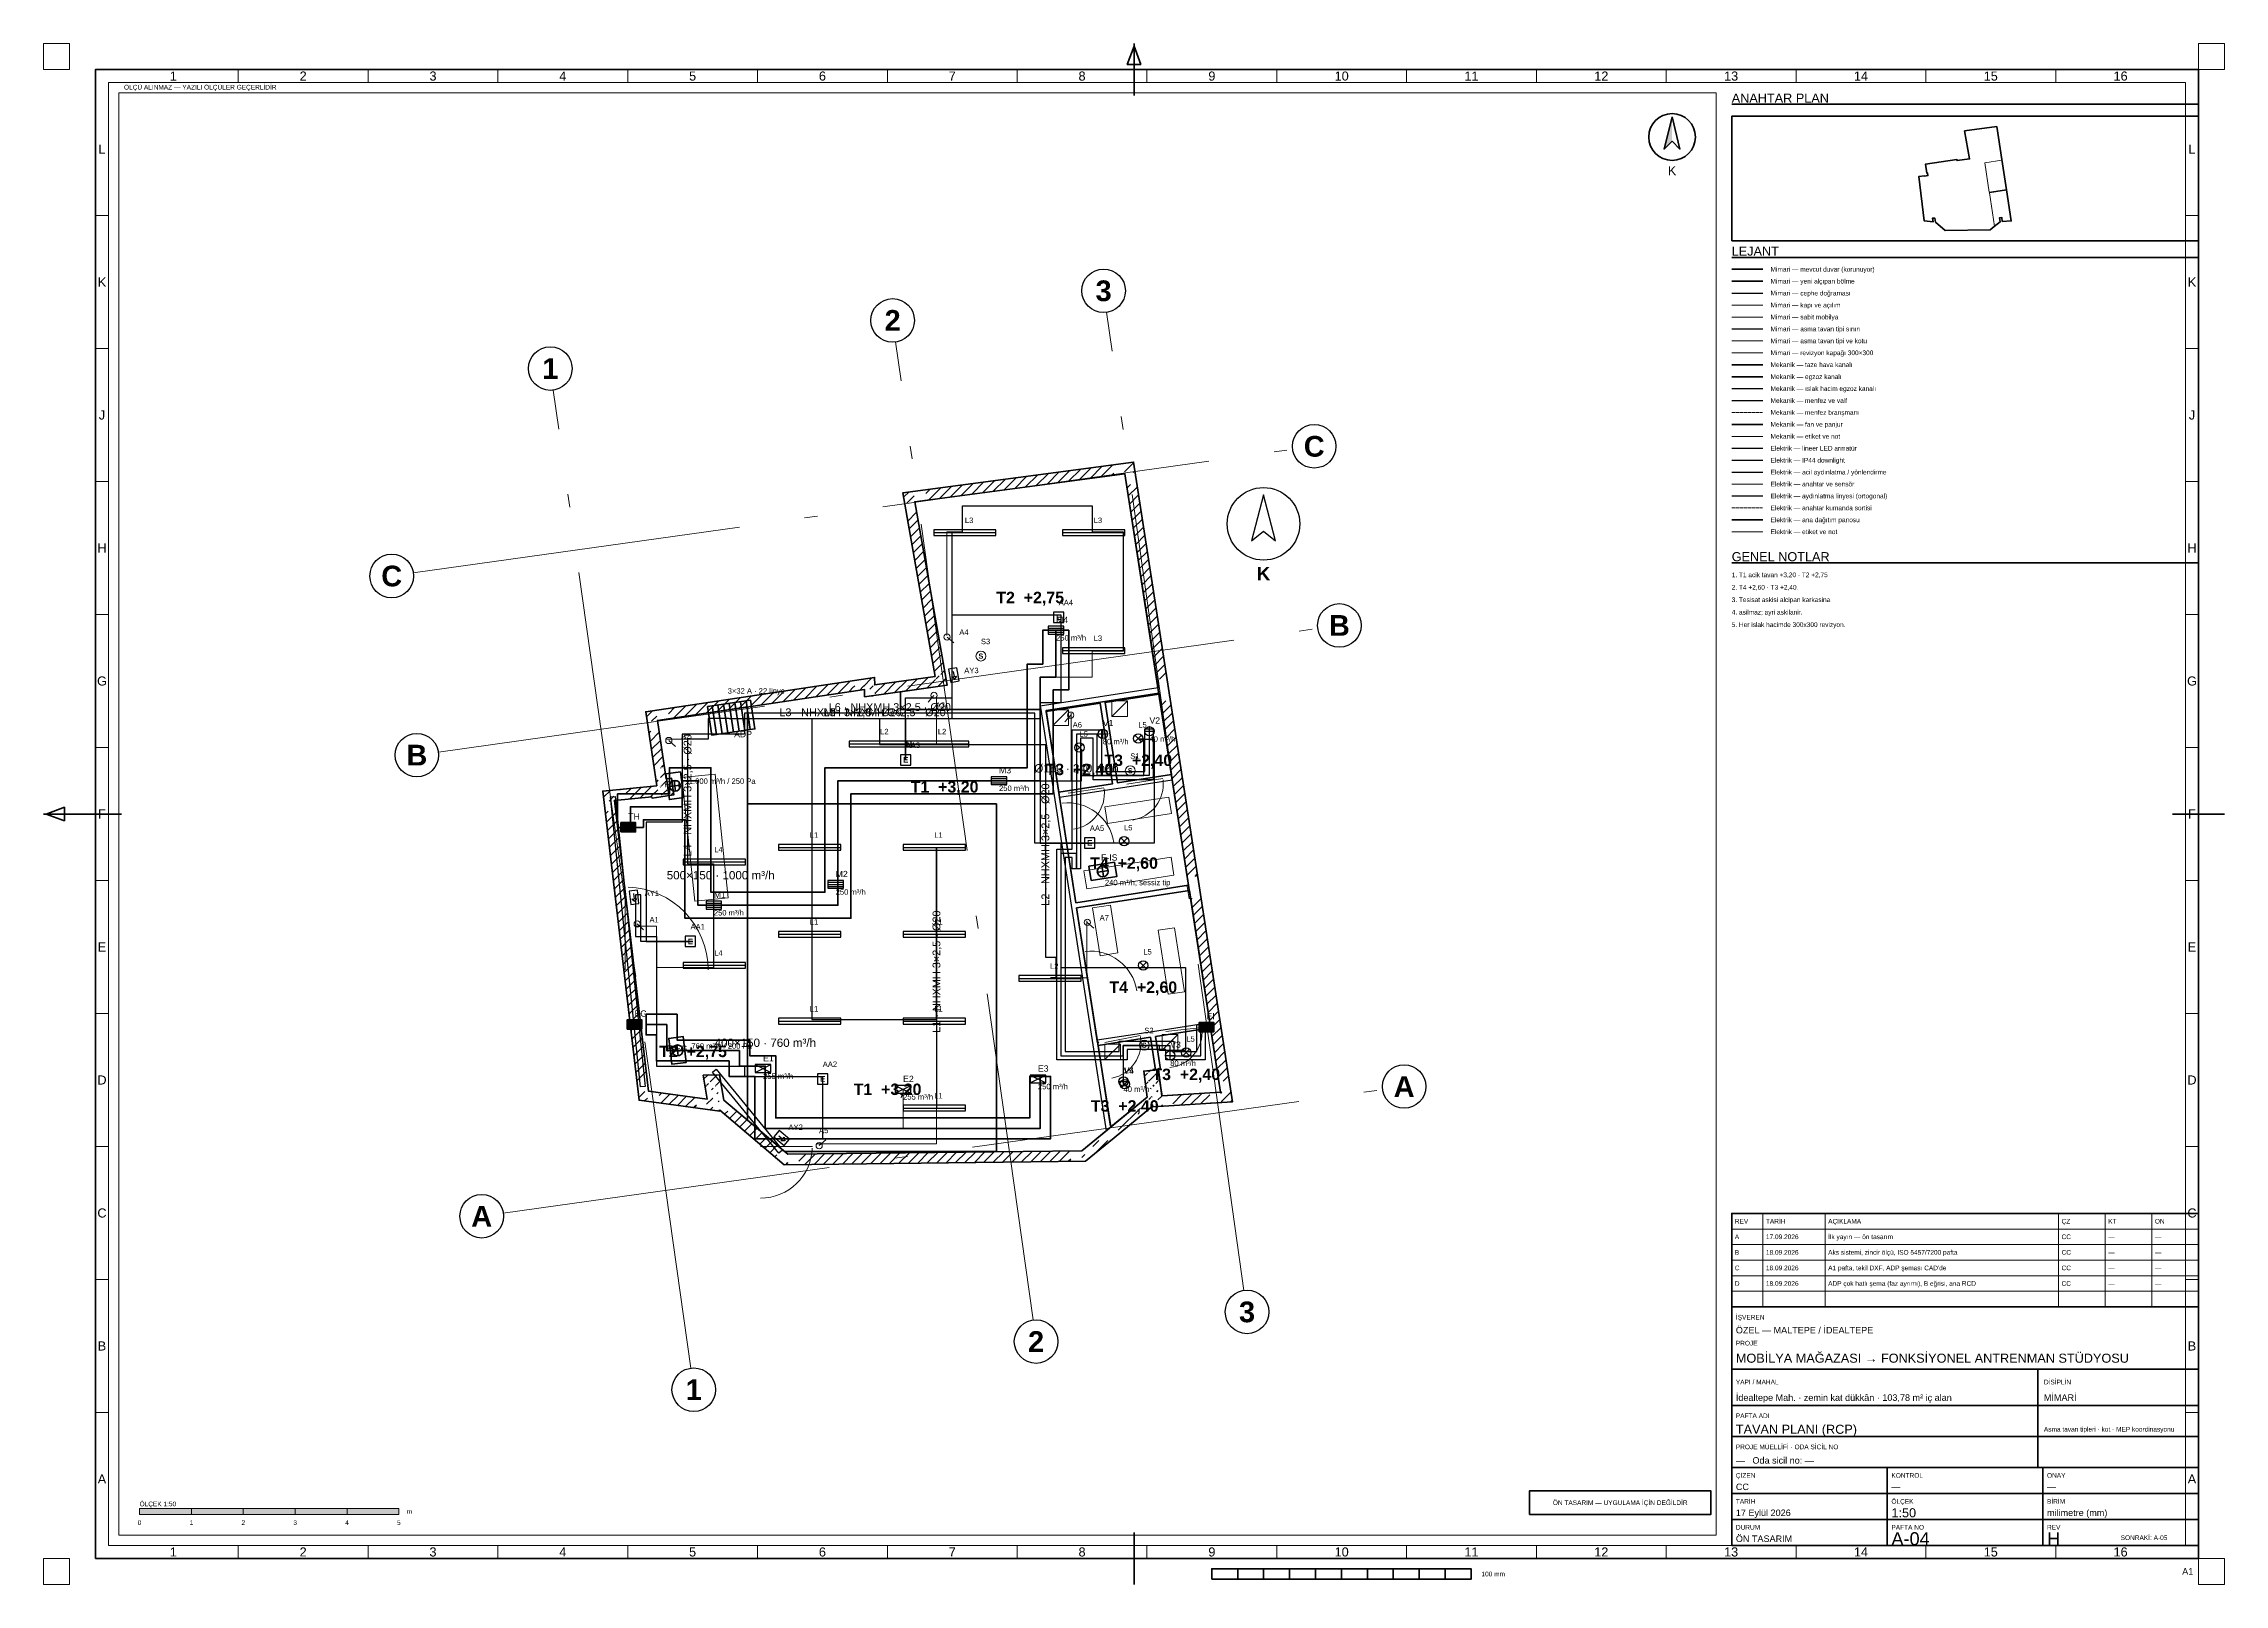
# Paper-space layout 'A-04 TAVAN PLANI (RCP)' of a CAD drawing. Header units: millimetres. Extents: x 0 to 841, y 0 to 594.
# The model-space entities are those that its viewports show. They can reach past a viewport. Long polylines and large blocks are cut down to what shows.
import ezdxf
from ezdxf.enums import TextEntityAlignment as Align

# ---------------------------------------------------------------- set-up
doc = ezdxf.new("R2010")
doc.units = ezdxf.units.MM
doc.linetypes.add('DASHDOT', pattern=[3.556, 2.54, -0.508, 0, -0.508])
doc.linetypes.add('DASHED', pattern=[1.524, 1.27, -0.254])
for name, color, linetype, lineweight in [('A-CEPHE', 5, 'Continuous', 25), ('A-DUVAR-MEVCUT', 8, 'Continuous', 35), ('A-DUVAR-YENI', 1, 'Continuous', 35), ('A-KAPI', 8, 'Continuous', 18), ('A-MOBILYA', 9, 'Continuous', 18), ('A-TAVAN-KAPAK', 150, 'Continuous', 18), ('A-TAVAN-SINIR', 150, 'Continuous', 25), ('A-TAVAN-YAZI', 150, 'Continuous', 13), ('E-AYD-ACIL', 3, 'Continuous', 25), ('E-AYD-ANAHTAR', 2, 'Continuous', 18), ('E-AYD-ARMATUR', 2, 'Continuous', 25), ('E-AYD-DOWNLIGHT', 2, 'Continuous', 25), ('E-AYD-LINYE', 2, 'Continuous', 25), ('E-AYD-SORTI', 2, 'DASHED', 18), ('E-PANO', 7, 'Continuous', 50), ('E-YAZI', 7, 'Continuous', 13), ('G-AKS-BALON', 8, 'Continuous', 25), ('G-AKS-HAT', 8, 'DASHDOT', 18), ('G-ANTET', 7, 'Continuous', 25), ('G-CERCEVE', 7, 'Continuous', 70), ('G-KUZEY', 7, 'Continuous', 25), ('G-PAFTA-ZON', 8, 'Continuous', 13), ('G-YAZI', 7, 'Continuous', 18), ('M-HAVA-BESLEME', 3, 'Continuous', 35), ('M-HAVA-BRANSMAN', 3, 'DASHED', 18), ('M-HAVA-CIHAZ', 2, 'Continuous', 35), ('M-HAVA-EGZOZ', 1, 'Continuous', 35), ('M-HAVA-ISLAK', 6, 'Continuous', 25), ('M-HAVA-MENFEZ', 3, 'Continuous', 25), ('M-YAZI', 7, 'Continuous', 13)]:
    doc.layers.add(name, color=color, linetype=linetype, lineweight=lineweight)
doc.layers.add('G-VIEWPORT', color=251, linetype='Continuous', lineweight=13, plot=False)
doc.styles.add('GYM', font='arial.ttf')
doc.styles.add('GYM-B', font='arialbd.ttf')

# ---------------------------------------------------------------- blocks, each defined once
blk = doc.blocks.new('G_KUZEY')
blk.add_lwpolyline([(0, 560), (-230, -330), (0, -140), (230, -330)], close=True)
blk.add_circle((0, 0), 700)
at = {"style": 'GYM-B'}
blk.add_text('K', height=260, dxfattribs=at).set_placement((0, -960), align=Align.MIDDLE_CENTER)
blk = doc.blocks.new('M_MENFEZ_BESLEME')
for p, q in [((-150, 40), (150, 40)), ((-150, 0), (150, 0)), ((-150, -40), (150, -40))]:
    blk.add_line(p, q)
blk.add_lwpolyline([(-150, -75), (150, -75), (150, 75), (-150, 75)], close=True)
at = {"style": 'GYM'}
for tag, p, height in [('KOD', (0, 140), 120), ('DEBI', (0, -200), 105)]:
    blk.add_attdef(tag, p, '', height=height, dxfattribs=at)
blk = doc.blocks.new('M_MENFEZ_EGZOZ')
for p, q in [((-150, -75), (150, 75)), ((-150, 75), (150, -75))]:
    blk.add_line(p, q)
blk.add_lwpolyline([(-150, -75), (150, -75), (150, 75), (-150, 75)], close=True)
at = {"style": 'GYM'}
for tag, p, height in [('KOD', (0, 140), 120), ('DEBI', (0, -200), 105)]:
    blk.add_attdef(tag, p, '', height=height, dxfattribs=at)
blk = doc.blocks.new('M_VALF')
for p, q in [((-90, 0), (90, 0)), ((0, -90), (0, 90))]:
    blk.add_line(p, q)
blk.add_circle((0, 0), 90)
at = {"style": 'GYM'}
for tag, p, height in [('KOD', (0, 150), 120), ('DEBI', (0, -200), 105)]:
    blk.add_attdef(tag, p, '', height=height, dxfattribs=at)
blk = doc.blocks.new('M_FAN')
for q in [(-105, 0), (0, 105), (105, 0), (0, -105)]:
    blk.add_line((0, 0), q)
blk.add_lwpolyline([(-250, -140), (250, -140), (250, 140), (-250, 140)], close=True)
blk.add_circle((0, 0), 105)
at = {"style": 'GYM'}
for tag, p, height in [('KOD', (0, 210), 120), ('TANIM', (0, -270), 105)]:
    blk.add_attdef(tag, p, '', height=height, dxfattribs=at)
blk = doc.blocks.new('M_PANJUR')
for p, q in [((-140, 64), (140, 64)), ((-140, 32), (140, 32)), ((-140, 0), (140, 0)), ((-140, -32), (140, -32)), ((-140, -64), (140, -64))]:
    blk.add_line(p, q)
blk.add_lwpolyline([(-140, -90), (140, -90), (140, 90), (-140, 90)], close=True)
at = {"style": 'GYM'}
blk.add_attdef('KOD', (0, 150), '', height=120, dxfattribs=at)
blk = doc.blocks.new('E_ARMATUR_LINEER')
blk.add_line((-600, 0), (600, 0))
blk.add_lwpolyline([(-600, -55), (600, -55), (600, 55), (-600, 55)], close=True)
at = {"style": 'GYM'}
blk.add_attdef('LINYE', (0, 185), '', height=105, dxfattribs=at)
blk = doc.blocks.new('E_DOWNLIGHT')
for p, q in [((-64, -64), (64, 64)), ((-64, 64), (64, -64))]:
    blk.add_line(p, q)
blk.add_circle((0, 0), 90)
at = {"style": 'GYM'}
blk.add_attdef('LINYE', (0, 210), '', height=105, dxfattribs=at)
blk = doc.blocks.new('E_ACIL')
blk.add_lwpolyline([(-100, -100), (100, -100), (100, 100), (-100, 100)], close=True)
at = {"style": 'GYM-B'}
blk.add_text('E', height=110, dxfattribs=at).set_placement((0, 0), align=Align.MIDDLE_CENTER)
at = {"style": 'GYM'}
blk.add_attdef('KOD', (0, 230), '', height=105, dxfattribs=at)
blk = doc.blocks.new('E_YONLENDIRME')
for points in [[(-130, -80), (130, -80), (130, 80), (-130, 80)], [(30, 45), (80, 0), (30, -45)]]:
    blk.add_lwpolyline(points, close=True)
blk.add_lwpolyline([(-70, 0), (30, 0)])
at = {"style": 'GYM'}
blk.add_attdef('KOD', (0, 205), '', height=105, dxfattribs=at)
blk = doc.blocks.new('E_ANAHTAR')
blk.add_line((0, 0), (130, 110))
blk.add_circle((0, 0), 60)
at = {"style": 'GYM'}
blk.add_attdef('KOD', (0, 240), '', height=105, dxfattribs=at)
blk = doc.blocks.new('E_SENSOR')
blk.add_circle((0, 0), 95)
at = {"style": 'GYM-B'}
blk.add_text('S', height=100, dxfattribs=at).set_placement((0, 0), align=Align.MIDDLE_CENTER)
at = {"style": 'GYM'}
blk.add_attdef('KOD', (0, 230), '', height=105, dxfattribs=at)
blk = doc.blocks.new('E_PANO')
for p, q in [((-330, -280), (-330, 280)), ((-220, -280), (-220, 280)), ((-110, -280), (-110, 280)), ((0, -280), (0, 280)), ((110, -280), (110, 280)), ((220, -280), (220, 280)), ((330, -280), (330, 280))]:
    blk.add_line(p, q)
blk.add_lwpolyline([(-420, -280), (420, -280), (420, 280), (-420, 280)], close=True)
at = {"style": 'GYM'}
for tag, p, height in [('KOD', (0, 380), 120), ('TANIM', (0, -470), 105)]:
    blk.add_attdef(tag, p, '', height=height, dxfattribs=at)

msp = doc.modelspace()

# ---------------------------------------------------------------- hatches: boundary and pattern name
at = {"layer": 'A-DUVAR-MEVCUT'}
h = msp.add_hatch(dxfattribs=at)
h.set_pattern_fill('ANSI31', scale=40)
h.paths.add_polyline_path([(756, 6840), (760, 6814), (957, 6846), (953, 6872)])
h.paths.add_polyline_path([(970, 6843), (760, 6814), (756, 6840), (550, 6819), (550, 7020), (588, 7024), (970, 7024)])
h.paths.add_polyline_path([(760, 6814), (1178, 6873), (1150, 7071), (732, 7012)])
h.paths.add_polyline_path([(1149, 7083), (1178, 6873), (968, 6843), (968, 7083)])
h.paths.add_polyline_path([(1178, 6873), (1133, 7198), (935, 7171), (979, 6845)])
h.paths.add_polyline_path([(999, 7408), (1032, 7185), (1133, 7198), (1162, 6988), (923, 6988), (923, 7408)])
h.paths.add_polyline_path([(1133, 7198), (1032, 7185), (1058, 6986), (1159, 6999)])
h.paths.add_polyline_path([(1001, 7395), (1032, 7185), (1133, 7198), (1164, 6975), (822, 6975), (822, 7047), (850, 7050), (822, 7237), (822, 7395)])
h.paths.add_polyline_path([(1032, 7185), (864, 8310), (666, 8281), (834, 7155)])
h.paths.add_polyline_path([(1074, 8342), (864, 8310), (895, 8100), (693, 8100), (654, 8362), (654, 8481), (916, 8520), (1074, 8520)])
h.paths.add_polyline_path([(864, 8310), (4855, 8908), (4826, 9106), (834, 8508)])
h.paths.add_polyline_path([(4645, 9079), (4907, 9118), (5051, 9118), (5053, 8996), (5065, 8998), (5065, 8796), (4858, 8767), (4855, 8908), (4645, 8877)])
h.paths.add_polyline_path([(4855, 8908), (4858, 8767), (5058, 8772), (5055, 8912)])
h.paths.add_polyline_path([(5068, 8977), (5068, 8796), (4858, 8767), (4855, 8908), (4648, 8877), (4648, 8977)])
h.paths.add_polyline_path([(4858, 8767), (6449, 8988), (6422, 9186), (4831, 8965)])
h.paths.add_polyline_path([(6412, 9198), (6449, 8988), (6239, 8959), (6239, 9198)])
h.paths.add_polyline_path([(6449, 8988), (5826, 12526), (5629, 12492), (6252, 8954)])
h.paths.add_polyline_path([(6036, 12554), (5826, 12526), (5863, 12316), (5660, 12316), (5616, 12566), (5616, 12700), (5888, 12736), (6036, 12736)])
h.paths.add_polyline_path([(5826, 12526), (9876, 13066), (9849, 13265), (5800, 12725)])
h.paths.add_polyline_path([(9908, 12856), (9876, 13066), (9666, 13038), (9666, 13240), (9938, 13276), (10046, 13276), (10086, 13017), (10086, 12856)])
h.paths.add_polyline_path([(9876, 13066), (10521, 8898), (10719, 8928), (10073, 13097)])
h.paths.add_polyline_path([(10554, 8688), (10521, 8898), (10489, 9108), (10691, 9108), (10719, 8928), (10731, 8848), (10731, 8688)])
h.paths.add_polyline_path([(10521, 8898), (11111, 5092), (11308, 5122), (10719, 8928)])
h.paths.add_polyline_path([(11143, 4882), (11111, 5092), (11078, 5302), (11281, 5302), (11308, 5122), (11321, 5042), (11321, 4882)])
h.paths.add_polyline_path([(11111, 5092), (11722, 1144), (11920, 1174), (11308, 5122)])
h.paths.add_polyline_path([(11512, 1131), (11722, 1144), (11690, 1354), (11892, 1354), (11932, 1095), (11932, 957), (11570, 934), (11512, 934)])
h.paths.add_polyline_path([(11722, 1144), (10589, 1072), (10601, 873), (11735, 944)])
h.paths.add_polyline_path([(10379, 1282), (10562, 1282), (10589, 1072), (10799, 1086), (10799, 885), (10436, 862), (10414, 862), (10412, 877), (10394, 862), (10379, 862)])
h.paths.add_polyline_path([(10589, 1072), (10524, 1577), (10326, 1552), (10390, 1047)])
h.paths.add_polyline_path([(10314, 1367), (10314, 1558), (10524, 1577), (10551, 1367)])
h.paths.add_polyline_path([(10524, 1577), (10239, 1552), (10257, 1352), (10542, 1378)])
h.paths.add_polyline_path([(10449, 1342), (10266, 1342), (10239, 1552), (10449, 1570)])
h.paths.add_polyline_path([(10239, 1552), (10303, 1047), (10502, 1072), (10437, 1577)])
h.paths.add_polyline_path([(10093, 875), (10303, 1047), (10277, 1257), (10513, 1257), (10513, 867), (10414, 861), (10412, 877), (10363, 837), (10093, 837)])
h.paths.add_polyline_path([(10303, 1047), (9540, 421), (9667, 266), (10430, 892)])
h.paths.add_polyline_path([(9330, 248), (9540, 421), (9750, 593), (9750, 334), (9667, 266), (9600, 211), (9330, 211)])
h.paths.add_polyline_path([(9540, 421), (9046, 15), (9173, -139), (9667, 266)])
h.paths.add_polyline_path([(9256, -71), (9119, -184), (8836, -187), (8836, 13), (9046, 15), (9256, 188)])
h.paths.add_polyline_path([(9046, 15), (3378, -54), (3381, -253), (9049, -185)])
h.paths.add_polyline_path([(3588, -251), (3306, -254), (3168, -138), (3168, 124), (3378, -54), (3588, -51)])
h.paths.add_polyline_path([(3378, -54), (2142, 991), (2013, 839), (3249, -206)])
h.paths.add_polyline_path([(1932, 796), (1932, 1201), (2106, 1201), (2142, 991), (2352, 814), (2352, 781), (2080, 781), (2063, 796), (2066, 781), (2041, 781)])
h.paths.add_polyline_path([(2142, 991), (2060, 1478), (1863, 1445), (1944, 958)])
h.paths.add_polyline_path([(1850, 1268), (1850, 1474), (2060, 1478), (2095, 1268)])
h.paths.add_polyline_path([(2060, 1478), (1747, 1471), (1752, 1271), (2064, 1278)])
h.paths.add_polyline_path([(1957, 1261), (1782, 1261), (1747, 1471), (1957, 1476)])
h.paths.add_polyline_path([(1747, 1471), (1824, 1012), (2021, 1046), (1944, 1504)])
h.paths.add_polyline_path([(2034, 1222), (2034, 802), (1884, 802), (1614, 839), (1614, 1041), (1824, 1012), (1789, 1222)])
h.paths.add_polyline_path([(1824, 1012), (689, 1166), (662, 968), (1797, 814)])
h.paths.add_polyline_path([(664, 1376), (689, 1166), (899, 1138), (899, 957), (749, 957), (508, 989), (479, 1240), (479, 1376)])
h.paths.add_polyline_path([(689, 1166), (32, 6768), (-166, 6745), (490, 1143)])
h.paths.add_polyline_path([(242, 6789), (32, 6768), (57, 6558), (-144, 6558), (-178, 6842), (-178, 6948), (123, 6978), (242, 6978)])
h.paths.add_polyline_path([(32, 6768), (756, 6840), (736, 7039), (13, 6967)])
h.paths.add_polyline_path([(966, 6843), (760, 6814), (756, 6840), (546, 6819), (546, 7020), (847, 7050), (966, 7050)])

# ---------------------------------------------------------------- linework, layer by layer
at = {"layer": 'A-CEPHE'}
for points in [[(-45, 6835), (45, 6845), (625, 1255), (535, 1245)], [(3275, 29), (3205, -29), (1925, 1531), (1995, 1589)]]:
    msp.add_lwpolyline(points, close=True, dxfattribs=at)
at = {"layer": 'A-DUVAR-MEVCUT'}
for points in [[(850, 7050), (636, 8479), (5050, 9139), (5053, 8996), (6216, 9158), (5593, 12697), (10043, 13291), (10719, 8928), (11308, 5122), (11953, 958), (10414, 861), (10412, 877), (9667, 266), (9119, -184), (3306, -254), (2063, 796), (2066, 778), (508, 989), (-190, 6947)], [(756, 6840), (760, 6814), (1178, 6873), (1133, 7198), (1032, 7185), (864, 8310), (4855, 8908), (4858, 8767), (6449, 8988), (5826, 12526), (9876, 13066), (10521, 8898), (11111, 5092), (11722, 1144), (10589, 1072), (10524, 1577), (10239, 1552), (10303, 1047), (9540, 421), (9046, 15), (3378, -54), (2142, 991), (2060, 1478), (1747, 1471), (1824, 1012), (689, 1166), (32, 6768)]]:
    msp.add_lwpolyline(points, close=True, dxfattribs=at)
at = {"layer": 'A-DUVAR-YENI'}
for points in [[(8930, 4796), (11104, 5132), (10531, 8838), (8357, 8499)], [(8360, 8482), (9397, 8643), (9638, 7090), (8600, 6929)], [(10534, 8818), (10774, 7266), (9736, 7105), (9496, 8658)], [(9604, 473), (10303, 1047), (10239, 1552), (10524, 1577), (10589, 1072), (11722, 1144), (11120, 5032), (8946, 4695)], [(10303, 1047), (9634, 498), (9601, 492), (9359, 2045), (10369, 2202), (10467, 1572), (10239, 1552)], [(10559, 1306), (10524, 1577), (10519, 1598), (10541, 1580), (10566, 1584), (10467, 2217), (11530, 2383), (11722, 1144), (10595, 1073)]]:
    msp.add_lwpolyline(points, close=True, dxfattribs=at)
at = {"layer": 'A-KAPI'}
for p, q in [((9917, 7082), (10609, 7190)), ((8781, 6906), (9473, 7014)), ((8772, 5822), (8634, 6712)), ((240, 3500), (240, 5100)), ((9216, 2962), (9078, 3852)), ((9488, 2100), (10174, 2238)), ((10668, 2314), (11364, 2392)), ((2850, 100), (3850, 100))]:
    msp.add_line(p, q, dxfattribs=at)
for centre, radius, start, end in [((9917, 7082), 700, -81.2, 6.8), ((8781, 6906), 700, -81.2, 6.8), ((8772, 5822), 900, 8.8, 96.8), ((240, 3500), 1600, 0, 88), ((9216, 2962), 900, 8.8, 96.8), ((9488, 2100), 700, -78.6, 9.4), ((10668, 2314), 700, -83.6, 4.4), ((2850, 100), 1000, -90, -2)]:
    msp.add_arc(centre, radius, start, end, dxfattribs=at)
at = {"layer": 'A-MOBILYA'}
for points in [[(1978, 7277), (1331, 7209), (1582, 4823), (2229, 4891)], [(9489, 6642), (9538, 6326), (10774, 6518), (10725, 6834)], [(9088, 5412), (9142, 5066), (10822, 5326), (10768, 5672)], [(9599, 4752), (9254, 4699), (9397, 3775), (9743, 3829)], [(10836, 4315), (10520, 4266), (10713, 3031), (11029, 3080)]]:
    msp.add_lwpolyline(points, close=True, dxfattribs=at)
at = {"layer": 'A-TAVAN-KAPAK'}
for p, q in [((8490, 8213), (8790, 8513)), ((9626, 8388), (9926, 8688)), ((10597, 1953), (10897, 2253)), ((9489, 1772), (9789, 2072))]:
    msp.add_line(p, q, dxfattribs=at)
for points in [[(8490, 8213), (8790, 8213), (8790, 8513), (8490, 8513)], [(9626, 8388), (9926, 8388), (9926, 8688), (9626, 8688)], [(10597, 1953), (10897, 1953), (10897, 2253), (10597, 2253)], [(9489, 1772), (9789, 1772), (9789, 2072), (9489, 2072)]]:
    msp.add_lwpolyline(points, close=True, dxfattribs=at)
at = {"layer": 'A-TAVAN-SINIR'}
for points in [[(5550, 8520), (5550, 8863), (6449, 8988), (5826, 12526), (9876, 13066), (10515, 8937), (8243, 8582), (8253, 8520)], [(2600, 604), (3315, 0), (7400, 0), (7400, 6700), (2600, 6700), (2600, 8570), (864, 8310), (4855, 8908), (4858, 8767), (6449, 8988), (5550, 8863), (5550, 8520), (8253, 8520), (9514, 399), (9046, 15), (3378, -54)], [(2142, 991), (2060, 1478), (1747, 1471), (1824, 1012), (689, 1166), (32, 6768), (756, 6840), (760, 6814), (1178, 6873), (1133, 7198), (1032, 7185), (864, 8310), (2600, 8570), (2600, 604)], [(8360, 8482), (9397, 8643), (9638, 7090), (8600, 6929)], [(10534, 8818), (10774, 7266), (9736, 7105), (9496, 8658)], [(8930, 4796), (8615, 6831), (9707, 7000), (10789, 7167), (11104, 5132)], [(7400, 6700), (7400, 0), (3315, 0), (2600, 604), (2600, 6700)], [(11120, 5032), (11522, 2436), (11501, 2433), (11519, 2457), (11515, 2482), (10407, 2309), (9344, 2144), (9347, 2119), (9371, 2101), (9351, 2098), (8946, 4695)], [(10303, 1047), (9634, 498), (9601, 492), (9359, 2045), (10369, 2202), (10467, 1572), (10239, 1552)], [(10559, 1306), (10524, 1577), (10519, 1598), (10541, 1580), (10566, 1584), (10467, 2217), (11530, 2383), (11722, 1144), (10595, 1073)]]:
    msp.add_lwpolyline(points, close=True, dxfattribs=at)
at = {"layer": 'E-AYD-LINYE'}
for p, q in [((6743, 11947), (6743, 12447)), ((6743, 12447), (9243, 12447)), ((9243, 12447), (9243, 11947)), ((6543, 8347), (6543, 11947)), ((6543, 11947), (6743, 11947)), ((9243, 11947), (9843, 11947)), ((9843, 11947), (9843, 9647)), ((6543, 9147), (6543, 10347)), ((6543, 10347), (8643, 10347)), ((8643, 10347), (8643, 8647)), ((9843, 9647), (9243, 9647)), ((6543, 8747), (6543, 9147)), ((8143, 8447), (2543, 8447)), ((2543, 8447), (2543, 8047)), ((5643, 7547), (5643, 8747)), ((5643, 8747), (6543, 8747)), ((8143, 5947), (8143, 8447)), ((8643, 8647), (8243, 8647)), ((8243, 8647), (8243, 5947)), ((2543, 8047), (1343, 8047)), ((1343, 8047), (1343, 6347)), ((2243, 8347), (1843, 8347)), ((1843, 8347), (1843, 7947)), ((2243, 8347), (3843, 8347)), ((2243, 8347), (5143, 8347)), ((2243, 8347), (6543, 8347)), ((2243, 8347), (8243, 8347)), ((2243, 8347), (5643, 8347)), ((3843, 8347), (3843, 5847)), ((5143, 8347), (5143, 7847)), ((5643, 8347), (5643, 7547)), ((8243, 8347), (8243, 7147)), ((1843, 7947), (1443, 7947)), ((1443, 7947), (1443, 5547)), ((5143, 7847), (6243, 7847)), ((6243, 7847), (8343, 7847)), ((8343, 7847), (8343, 3747)), ((9043, 7147), (9043, 7747)), ((9043, 7747), (9043, 7247)), ((10243, 7947), (10143, 7947)), ((10143, 7947), (10443, 7947)), ((10243, 7247), (10243, 7947)), ((10443, 7947), (10443, 5947)), ((9043, 7247), (10243, 7247)), ((8243, 7147), (9043, 7147)), ((1343, 6347), (643, 6347)), ((643, 6347), (643, 4047)), ((9243, 5947), (8143, 5947)), ((8243, 5947), (9243, 5947)), ((9843, 5947), (8643, 5947)), ((8643, 5947), (8643, 3547)), ((10443, 5947), (9843, 5947)), ((1443, 5547), (1943, 5547)), ((1943, 5547), (1943, 3547)), ((3843, 5847), (3843, 4147)), ((6243, 4147), (6243, 5847)), ((6243, 5847), (6243, 847)), ((543, 4947), (443, 4947)), ((443, 4947), (443, 4147)), ((543, 4047), (543, 4947)), ((443, 4147), (843, 4147)), ((1543, 4047), (543, 4047)), ((643, 4047), (1543, 4047)), ((843, 4147), (843, 1647)), ((3843, 4147), (3843, 2547)), ((6243, 2547), (6243, 4147)), ((8343, 3747), (8543, 3747)), ((8543, 3747), (8543, 3347)), ((8643, 3547), (10243, 3547)), ((10243, 3547), (11043, 3547)), ((11043, 3547), (11043, 1947)), ((8543, 3347), (8443, 3347)), ((3843, 2547), (6243, 2547)), ((10543, 2047), (9843, 2047)), ((9843, 2047), (9843, 1347)), ((10543, 1947), (10543, 2047)), ((11043, 1947), (10543, 1947)), ((843, 1647), (2543, 1647)), ((2543, 1647), (2543, 1447)), ((2543, 1447), (4043, 1447)), ((4043, 1447), (4043, 247)), ((4043, 247), (3243, 247))]:
    msp.add_line(p, q, dxfattribs=at)
at = {"layer": 'E-AYD-SORTI'}
for p, q in [((6443, 9947), (6443, 11947)), ((6443, 11947), (6743, 11947)), ((9243, 9147), (9243, 9647)), ((8243, 7147), (8243, 9147)), ((8243, 9147), (9243, 9147)), ((6243, 8747), (6243, 7847)), ((8843, 8447), (8843, 7147)), ((1043, 7947), (1443, 7947)), ((1443, 7947), (1443, 5547)), ((8843, 7147), (8243, 7147)), ((1443, 5547), (1943, 5547)), ((443, 4347), (843, 4347)), ((843, 4347), (843, 3547)), ((9143, 4447), (9143, 3347)), ((843, 3547), (1943, 3547)), ((9143, 3347), (8443, 3347)), ((6243, 147), (6243, 847)), ((3943, 147), (6243, 147))]:
    msp.add_line(p, q, dxfattribs=at)
at = {"layer": 'G-AKS-BALON'}
for centre in [(9466, 16592), (5398, 16021), (-1203, 15093), (13527, 13594), (-4261, 11094), (14012, 10141), (-3776, 7641), (15261, 1253), (-2526, -1247), (12232, -3091), (8164, -3663), (1563, -4591)]:
    msp.add_circle(centre, 420, dxfattribs=at)
at = {"layer": 'G-AKS-HAT'}
for p, q in [((12173, -2676), (9524, 16177)), ((8106, -3247), (5456, 15605)), ((1505, -4175), (-1145, 14677)), ((-3845, 11153), (13111, 13536)), ((-3360, 7700), (13596, 10083)), ((-2111, -1189), (14845, 1194))]:
    msp.add_line(p, q, dxfattribs=at)
at = {"layer": 'M-HAVA-BESLEME'}
msp.add_lwpolyline([(93, 6897), (1093, 6897), (1093, 7397), (1893, 7397), (1893, 4997), (4093, 4997), (4093, 7397), (7993, 7397), (7993, 9397), (8293, 9397), (8293, 10047), (8793, 10047), (8793, 8897), (8493, 8897), (8493, 6897), (4593, 6897), (4593, 4497), (1393, 4497), (1393, 6397), (593, 6397), (593, 6247), (93, 6247)], close=True, dxfattribs=at)
msp.add_lwpolyline([(343, 6247), (343, 6647), (1343, 6647), (1343, 7147), (1643, 7147), (1643, 4747), (4343, 4747), (4343, 7147), (8243, 7147), (8243, 9147), (8543, 9147), (8543, 10047)], dxfattribs=at)
at = {"layer": 'M-HAVA-BRANSMAN'}
for p, q in [((8543, 10047), (8550, 10047)), ((8550, 10047), (8550, 10050)), ((9343, 8047), (9450, 8047)), ((9450, 8047), (9450, 8050)), ((10343, 8100), (10350, 8100)), ((10350, 8100), (10350, 8100)), ((7450, 7147), (7450, 7150)), ((7450, 7147), (7450, 7147)), ((4343, 5150), (4300, 5150)), ((4300, 5150), (4300, 5150)), ((1950, 4747), (1950, 4750)), ((1950, 4747), (1950, 4747)), ((9843, 1847), (9850, 1847)), ((9850, 1847), (9850, 1350)), ((10750, 1847), (10750, 1850)), ((10750, 1847), (10750, 1847)), ((2943, 1600), (2900, 1600)), ((2900, 1600), (2900, 1600)), ((8243, 1400), (8200, 1400)), ((8200, 1400), (8200, 1400)), ((5600, 447), (5600, 1200)), ((5600, 447), (5600, 447))]:
    msp.add_line(p, q, dxfattribs=at)
at = {"layer": 'M-HAVA-EGZOZ'}
msp.add_lwpolyline([(1243, 2647), (1243, 2147), (2643, 2147), (2643, 1847), (3143, 1847), (3143, 647), (8043, 647), (8043, 1447), (8443, 1447), (8443, 247), (2743, 247), (2743, 1447), (2243, 1447), (2243, 1747), (843, 1747), (843, 2247), (643, 2247), (643, 2647)], close=True, dxfattribs=at)
msp.add_lwpolyline([(643, 2447), (1043, 2447), (1043, 1947), (2443, 1947), (2443, 1647), (2943, 1647), (2943, 447), (5643, 447), (8243, 447), (8243, 1447)], dxfattribs=at)
at = {"layer": 'M-HAVA-ISLAK'}
msp.add_lwpolyline([(8863, 5447), (8863, 5667), (8723, 5667), (8723, 1927), (9763, 1927), (9763, 2127), (10823, 2127), (10823, 1927), (11263, 1927), (11263, 2447), (11423, 2447), (11423, 1767), (10663, 1767), (10663, 1967), (9923, 1967), (9923, 1767), (8563, 1767), (8563, 5827), (8863, 5827), (8863, 8127), (9423, 8127), (9423, 7327), (10263, 7327), (10263, 8147), (10423, 8147), (10423, 7167), (9263, 7167), (9263, 7967), (9023, 7967), (9023, 5827), (9023, 5447)], close=True, dxfattribs=at)
msp.add_lwpolyline([(10343, 8147), (10343, 7247), (9343, 7247), (9343, 8047), (8943, 8047), (8943, 5447), (8943, 5747), (8643, 5747), (8643, 1847), (9843, 1847), (9843, 2047), (10743, 2047), (10743, 1847), (11343, 1847), (11343, 2447)], dxfattribs=at)

# ---------------------------------------------------------------- block references
at = {"layer": 'E-AYD-ACIL'}
for p, values in [((8600, 10300), {'KOD': 'AA4'}), ((5650, 7550), {'KOD': 'AA3'}), ((9200, 5950), {'KOD': 'AA5'}), ((1500, 4050), {'KOD': 'AA1'}), ((4050, 1400), {'KOD': 'AA2'})]:
    msp.add_blockref('E_ACIL', p, dxfattribs=at).add_auto_attribs(values)
ref = msp.add_blockref('E_YONLENDIRME', (6577, 9185), dxfattribs=dict(at, rotation=280))
ref.add_attrib('KOD', 'AY3', (6779, 9221), dxfattribs={"layer": '0', "height": 105, "style": 'GYM'})
ref = msp.add_blockref('E_YONLENDIRME', (412, 4902), dxfattribs=dict(at, rotation=276.7))
ref.add_attrib('KOD', 'AY1', (616, 4926), dxfattribs={"layer": '0', "height": 105, "style": 'GYM'})
ref = msp.add_blockref('E_YONLENDIRME', (3257, 259), dxfattribs=dict(at, rotation=319.8))
ref.add_attrib('KOD', 'AY2', (3389, 416), dxfattribs={"layer": '0', "height": 105, "style": 'GYM'})
at = {"layer": 'E-AYD-ANAHTAR'}
ref = msp.add_blockref('E_ANAHTAR', (6448, 9917), dxfattribs=dict(at, rotation=280))
ref.add_attrib('KOD', 'A4', (6684, 9959), dxfattribs={"layer": '0', "height": 105, "style": 'GYM'})
for p, values in [((7100, 9550), {'KOD': 'S3'}), ((9980, 7340), {'KOD': 'S1'}), ((10250, 2050), {'KOD': 'S2'})]:
    msp.add_blockref('E_SENSOR', p, dxfattribs=at).add_auto_attribs(values)
ref = msp.add_blockref('E_ANAHTAR', (6195, 8792), dxfattribs=dict(at, rotation=187.9))
ref.add_attrib('KOD', 'A3', (6228, 8554), dxfattribs={"layer": '0', "height": 105, "style": 'GYM'})
ref = msp.add_blockref('E_ANAHTAR', (8833, 8411), dxfattribs=dict(at, rotation=188.9))
ref.add_attrib('KOD', 'A6', (8870, 8174), dxfattribs={"layer": '0', "height": 105, "style": 'GYM'})
ref = msp.add_blockref('E_ANAHTAR', (1083, 7923), dxfattribs=dict(at, rotation=278.5))
ref.add_attrib('KOD', 'A2', (1320, 7958), dxfattribs={"layer": '0', "height": 105, "style": 'GYM'})
ref = msp.add_blockref('E_ANAHTAR', (472, 4388), dxfattribs=dict(at, rotation=276.7))
ref.add_attrib('KOD', 'A1', (710, 4416), dxfattribs={"layer": '0', "height": 105, "style": 'GYM'})
ref = msp.add_blockref('E_ANAHTAR', (9152, 4416), dxfattribs=dict(at, rotation=278.8))
ref.add_attrib('KOD', 'A7', (9389, 4453), dxfattribs={"layer": '0', "height": 105, "style": 'GYM'})
ref = msp.add_blockref('E_ANAHTAR', (3982, 114), dxfattribs=dict(at, rotation=0.7))
ref.add_attrib('KOD', 'A5', (3979, 354), dxfattribs={"layer": '0', "height": 105, "style": 'GYM'})
at = {"layer": 'E-AYD-ARMATUR'}
for p, values in [((6791, 11930), {'LINYE': 'L3'}), ((9274, 11930), {'LINYE': 'L3'}), ((9274, 9657), {'LINYE': 'L3'}), ((5157, 7858), {'LINYE': 'L2'}), ((6270, 7858), {'LINYE': 'L2'}), ((3800, 5862), {'LINYE': 'L1'}), ((6200, 5862), {'LINYE': 'L1'}), ((1958, 5583), {'LINYE': 'L4'}), ((3800, 4188), {'LINYE': 'L1'}), ((6200, 4188), {'LINYE': 'L1'}), ((1958, 3591), {'LINYE': 'L4'}), ((8433, 3337), {'LINYE': 'L2'}), ((3800, 2513), {'LINYE': 'L1'}), ((6200, 2513), {'LINYE': 'L1'}), ((6200, 838), {'LINYE': 'L1'})]:
    msp.add_blockref('E_ARMATUR_LINEER', p, dxfattribs=at).add_auto_attribs(values)
at = {"layer": 'E-AYD-DOWNLIGHT'}
for p in [(8999, 7786), (10135, 7962), (9860, 5981), (10231, 3588), (11060, 1908), (9873, 1299)]:
    msp.add_blockref('E_DOWNLIGHT', p, dxfattribs=at).add_auto_attribs({'LINYE': 'L5'})
at = {"layer": 'E-PANO'}
ref = msp.add_blockref('E_PANO', (2286, 8362), dxfattribs=dict(at, rotation=188.5))
ref.add_attrib('KOD', 'ADP', (2342, 7986), dxfattribs={"layer": '0', "height": 120, "style": 'GYM'})
ref.add_attrib('TANIM', '3×32 A · 22 linye', (2217, 8827), dxfattribs={"layer": '0', "height": 105, "style": 'GYM'})
at = {"layer": 'G-KUZEY'}
msp.add_blockref('G_KUZEY', (12550, 12100), dxfattribs=at)
at = {"layer": 'M-HAVA-CIHAZ'}
ref = msp.add_blockref('M_FAN', (1200, 7050), dxfattribs=dict(at, rotation=97.8))
ref.add_attrib('KOD', 'F-TH', (992, 7021), dxfattribs={"layer": '0', "height": 120, "style": 'GYM'})
ref.add_attrib('TANIM', '1.000 m³/h / 250 Pa', (1468, 7087), dxfattribs={"layer": '0', "height": 105, "style": 'GYM'})
for p, values in [((300, 6250), {'KOD': 'TH'}), ((420, 2450), {'KOD': 'EG'}), ((11450, 2400), {'KOD': 'EI'})]:
    msp.add_blockref('M_PANJUR', p, dxfattribs=at).add_auto_attribs(values)
ref = msp.add_blockref('M_FAN', (9450, 5400), dxfattribs=dict(at, rotation=8.8))
ref.add_attrib('KOD', 'F-IS', (9418, 5608), dxfattribs={"layer": '0', "height": 120, "style": 'GYM'})
ref.add_attrib('TANIM', '240 m³/h, sessiz tip', (9491, 5133), dxfattribs={"layer": '0', "height": 105, "style": 'GYM'})
ref = msp.add_blockref('M_FAN', (1250, 1950), dxfattribs=dict(at, rotation=96.7))
ref.add_attrib('KOD', 'F-EG', (1041, 1925), dxfattribs={"layer": '0', "height": 120, "style": 'GYM'})
ref.add_attrib('TANIM', '760 m³/h / 200 Pa', (1518, 1982), dxfattribs={"layer": '0', "height": 105, "style": 'GYM'})
at = {"layer": 'M-HAVA-MENFEZ'}
for name, p, values in [('M_MENFEZ_BESLEME', (8550, 10050), {'KOD': 'M4', 'DEBI': '250 m³/h'}), ('M_VALF', (9450, 8050), {'KOD': 'V1', 'DEBI': '80 m³/h'}), ('M_VALF', (10350, 8100), {'KOD': 'V2', 'DEBI': '40 m³/h'}), ('M_MENFEZ_BESLEME', (7450, 7150), {'KOD': 'M3', 'DEBI': '250 m³/h'}), ('M_MENFEZ_BESLEME', (4300, 5150), {'KOD': 'M2', 'DEBI': '250 m³/h'}), ('M_MENFEZ_BESLEME', (1950, 4750), {'KOD': 'M1', 'DEBI': '250 m³/h'}), ('M_VALF', (10750, 1850), {'KOD': 'V3', 'DEBI': '80 m³/h'}), ('M_MENFEZ_EGZOZ', (2900, 1600), {'KOD': 'E1', 'DEBI': '255 m³/h'}), ('M_MENFEZ_EGZOZ', (5600, 1200), {'KOD': 'E2', 'DEBI': '255 m³/h'}), ('M_MENFEZ_EGZOZ', (8200, 1400), {'KOD': 'E3', 'DEBI': '250 m³/h'}), ('M_VALF', (9850, 1350), {'KOD': 'V4', 'DEBI': '40 m³/h'})]:
    msp.add_blockref(name, p, dxfattribs=at).add_auto_attribs(values)

# ---------------------------------------------------------------- texts
at = {"layer": 'A-TAVAN-YAZI', "style": 'GYM-B'}
for s, p in [('T2  +2,75', (8050, 10680)), ('T3  +2,40', (10135, 7542)), ('T3  +2,40', (8999, 7366)), ('T1  +3,20', (6400, 7030)), ('T4  +2,60', (9860, 5561)), ('T4  +2,60', (10231, 3168)), ('T2  +2,75', (1550, 1930)), ('T1  +3,20', (5300, 1200)), ('T3  +2,40', (11060, 1488)), ('T3  +2,40', (9873, 879))]:
    msp.add_text(s, height=220, dxfattribs=at).set_placement(p, align=Align.MIDDLE_CENTER)
at = {"layer": 'E-YAZI', "style": 'GYM'}
for s, p in [('L3 · NHXMH 3×2,5 · Ø20', (4393, 8467)), ('L5 · NHXMH 3×2,5 · Ø20', (5243, 8467)), ('L6 · NHXMH 3×2,5 · Ø20', (5343, 8567))]:
    msp.add_text(s, height=150, dxfattribs=at).set_placement(p, align=Align.MIDDLE_CENTER)
for s, p in [('L4 · NHXMH 3×2,5 · Ø20', (1443, 6867)), ('L2 · NHXMH 3×2,5 · Ø20', (8343, 5917)), ('L1 · NHXMH 3×2,5 · Ø20', (6243, 3467))]:
    msp.add_text(s, height=150, rotation=90, dxfattribs=at).set_placement(p, align=Align.MIDDLE_CENTER)
at = {"layer": 'G-AKS-BALON', "style": 'GYM-B'}
for s, p in [('3', (9466, 16592)), ('2', (5398, 16021)), ('1', (-1203, 15093)), ('C', (13527, 13594)), ('C', (-4261, 11094)), ('B', (14012, 10141)), ('B', (-3776, 7641)), ('A', (15261, 1253)), ('A', (-2526, -1247)), ('3', (12232, -3091)), ('2', (8164, -3663)), ('1', (1563, -4591))]:
    msp.add_text(s, height=399, dxfattribs=at).set_placement(p, align=Align.MIDDLE_CENTER)
at = {"layer": 'M-YAZI', "style": 'GYM'}
for s, p in [('Ø160 · 240 m³/h', (8943, 7387)), ('500×150 · 1000 m³/h', (2083, 5327)), ('400×150 · 760 m³/h', (2943, 2097))]:
    msp.add_text(s, height=160, dxfattribs=at).set_placement(p, align=Align.MIDDLE_CENTER)

psp = doc.layouts.new('A-04 TAVAN PLANI (RCP)')

# ---------------------------------------------------------------- hatches: boundary and pattern name
at = {"layer": 'G-ANTET'}
for color, points in [(7, [(628, 565.74), (624.94, 553.32), (628, 556.38)]), (7, [(37, 27), (57, 27), (57, 29.2), (37, 29.2)]), (0, [(57, 27), (77, 27), (77, 29.2), (57, 29.2)]), (7, [(77, 27), (97, 27), (97, 29.2), (77, 29.2)]), (0, [(97, 27), (117, 27), (117, 29.2), (97, 29.2)]), (7, [(117, 27), (137, 27), (137, 29.2), (117, 29.2)])]:
    psp.add_hatch(color=color, dxfattribs=at).paths.add_polyline_path(points)

# ---------------------------------------------------------------- linework, layer by layer
at = {"layer": 'G-ANTET', "color": 8, "linetype": 'Continuous', "lineweight": 35}
psp.add_line((651, 507), (663, 507), dxfattribs=at)
at = {"layer": 'G-ANTET', "color": 1, "linetype": 'Continuous', "lineweight": 35}
for p, q in [((651, 502.4), (663, 502.4)), ((651, 465.6), (663, 465.6))]:
    psp.add_line(p, q, dxfattribs=at)
at = {"layer": 'G-ANTET', "color": 5, "linetype": 'Continuous', "lineweight": 25}
psp.add_line((651, 497.8), (663, 497.8), dxfattribs=at)
at = {"layer": 'G-ANTET', "color": 8, "linetype": 'Continuous', "lineweight": 18}
psp.add_line((651, 493.2), (663, 493.2), dxfattribs=at)
at = {"layer": 'G-ANTET', "color": 9, "linetype": 'Continuous', "lineweight": 18}
psp.add_line((651, 488.6), (663, 488.6), dxfattribs=at)
at = {"layer": 'G-ANTET', "color": 150, "linetype": 'Continuous', "lineweight": 25}
psp.add_line((651, 484), (663, 484), dxfattribs=at)
at = {"layer": 'G-ANTET', "color": 150, "linetype": 'Continuous', "lineweight": 13}
psp.add_line((651, 479.4), (663, 479.4), dxfattribs=at)
at = {"layer": 'G-ANTET', "color": 150, "linetype": 'Continuous', "lineweight": 18}
psp.add_line((651, 474.8), (663, 474.8), dxfattribs=at)
at = {"layer": 'G-ANTET', "color": 3, "linetype": 'Continuous', "lineweight": 35}
psp.add_line((651, 470.2), (663, 470.2), dxfattribs=at)
at = {"layer": 'G-ANTET', "color": 6, "linetype": 'Continuous', "lineweight": 25}
psp.add_line((651, 461), (663, 461), dxfattribs=at)
at = {"layer": 'G-ANTET', "color": 3, "linetype": 'Continuous', "lineweight": 25}
for p, q in [((651, 456.4), (663, 456.4)), ((651, 428.8), (663, 428.8))]:
    psp.add_line(p, q, dxfattribs=at)
at = {"layer": 'G-ANTET', "color": 3, "linetype": 'DASHED', "lineweight": 18}
psp.add_line((651, 451.8), (663, 451.8), dxfattribs=at)
at = {"layer": 'G-ANTET', "color": 2, "linetype": 'Continuous', "lineweight": 35}
psp.add_line((651, 447.2), (663, 447.2), dxfattribs=at)
at = {"layer": 'G-ANTET', "color": 7, "linetype": 'Continuous', "lineweight": 13}
for p, q in [((651, 442.6), (663, 442.6)), ((651, 405.8), (663, 405.8))]:
    psp.add_line(p, q, dxfattribs=at)
at = {"layer": 'G-ANTET', "color": 2, "linetype": 'Continuous', "lineweight": 25}
for p, q in [((651, 438), (663, 438)), ((651, 433.4), (663, 433.4)), ((651, 419.6), (663, 419.6))]:
    psp.add_line(p, q, dxfattribs=at)
at = {"layer": 'G-ANTET', "color": 2, "linetype": 'Continuous', "lineweight": 18}
psp.add_line((651, 424.2), (663, 424.2), dxfattribs=at)
at = {"layer": 'G-ANTET', "color": 2, "linetype": 'DASHED', "lineweight": 18}
psp.add_line((651, 415), (663, 415), dxfattribs=at)
at = {"layer": 'G-ANTET', "color": 7, "linetype": 'Continuous', "lineweight": 50}
psp.add_line((651, 410.4), (663, 410.4), dxfattribs=at)
at = {"layer": 'G-ANTET', "lineweight": 18}
for p, q in [((663, 107), (663, 143)), ((687, 107), (687, 143)), ((777, 107), (777, 143)), ((795, 107), (795, 143)), ((813, 107), (813, 143)), ((651, 137), (831, 137)), ((651, 131), (831, 131)), ((651, 125), (831, 125)), ((651, 119), (831, 119)), ((651, 113), (831, 113)), ((651, 107), (831, 107))]:
    psp.add_line(p, q, dxfattribs=at)
at = {"layer": 'G-ANTET', "lineweight": 35}
for p, q in [((651, 83), (831, 83)), ((769, 69), (769, 83)), ((651, 69), (831, 69)), ((769, 45), (769, 69)), ((651, 57), (831, 57)), ((651, 45), (831, 45)), ((711, 15), (711, 45)), ((771, 15), (771, 45)), ((651, 35), (831, 35)), ((651, 25), (831, 25))]:
    psp.add_line(p, q, dxfattribs=at)
at = {"layer": 'G-ANTET', "lineweight": 50}
for points in [[(628, 565.74), (624.94, 553.32), (628, 556.38), (631.06, 553.32)], [(651, 107), (831, 107), (831, 143), (651, 143)]]:
    psp.add_lwpolyline(points, close=True, dxfattribs=at)
at = {"layer": 'G-ANTET', "lineweight": 35}
for points in [[(651, 518), (831, 518), (831, 566), (651, 566)], [(725.39, 543.02), (725.4, 542.94), (726.67, 543.12), (726.54, 544.11), (726.23, 544.07), (725.71, 547.5), (737.88, 549.32), (737.89, 548.89), (742.74, 549.57), (740.84, 560.35), (753.19, 562), (755.16, 549.29), (756.96, 537.69), (758.82, 525.65), (755.36, 525.43), (755.17, 526.97), (754.3, 526.89), (754.49, 525.35), (752.17, 523.45), (750.66, 522.21), (733.38, 522), (729.61, 525.19), (729.36, 526.67), (728.41, 526.65), (728.64, 525.25), (725.18, 525.72), (723.18, 542.8), (725.39, 543.02)]]:
    psp.add_lwpolyline(points, close=True, dxfattribs=at)
at = {"layer": 'G-ANTET', "lineweight": 13}
for points in [[(750.31, 536.78), (756.94, 537.81), (755.19, 549.11), (748.56, 548.07), (750.31, 536.78)], [(752.36, 523.6), (754.49, 525.35), (754.3, 526.89), (755.17, 526.97), (755.36, 525.43), (758.82, 525.65), (756.98, 537.51), (750.36, 536.48), (752.36, 523.6)]]:
    psp.add_lwpolyline(points, close=True, dxfattribs=at)
at = {"layer": 'G-ANTET', "lineweight": 100}
psp.add_lwpolyline([(651, 15), (831, 15), (831, 107), (651, 107)], close=True, dxfattribs=at)
at = {"layer": 'G-ANTET', "color": 1, "lineweight": 50}
psp.add_lwpolyline([(573, 27), (643, 27), (643, 36), (573, 36)], close=True, dxfattribs=at)
at = {"layer": 'G-ANTET', "lineweight": 18}
for points in [[(37, 27), (57, 27), (57, 29.2), (37, 29.2)], [(57, 27), (77, 27), (77, 29.2), (57, 29.2)], [(77, 27), (97, 27), (97, 29.2), (77, 29.2)], [(97, 27), (117, 27), (117, 29.2), (97, 29.2)], [(117, 27), (137, 27), (137, 29.2), (117, 29.2)]]:
    psp.add_lwpolyline(points, close=True, dxfattribs=at)
at = {"layer": 'G-ANTET', "lineweight": 35}
psp.add_circle((628, 558), 9, dxfattribs=at)
at = {"layer": 'G-CERCEVE', "lineweight": 70}
for p, q in [((420.5, 574), (420.5, 594)), ((0, 297), (30, 297)), ((821, 297), (841, 297)), ((420.5, 0), (420.5, 20))]:
    psp.add_line(p, q, dxfattribs=at)
at = {"layer": 'G-CERCEVE', "lineweight": 35}
for p, q in [((450.5, 2), (450.5, 6)), ((460.5, 2), (460.5, 6)), ((470.5, 2), (470.5, 6)), ((480.5, 2), (480.5, 6)), ((490.5, 2), (490.5, 6)), ((500.5, 2), (500.5, 6)), ((510.5, 2), (510.5, 6)), ((520.5, 2), (520.5, 6)), ((530.5, 2), (530.5, 6)), ((540.5, 2), (540.5, 6)), ((550.5, 2), (550.5, 6))]:
    psp.add_line(p, q, dxfattribs=at)
at = {"layer": 'G-CERCEVE', "lineweight": 13}
for points in [[(0, 584), (10, 584), (10, 594), (0, 594)], [(831, 584), (841, 584), (841, 594), (831, 594)], [(0, 0), (10, 0), (10, 10), (0, 10)], [(831, 0), (841, 0), (841, 10), (831, 10)]]:
    psp.add_lwpolyline(points, close=True, dxfattribs=at)
at = {"layer": 'G-CERCEVE', "lineweight": 70}
for points in [[(420.5, 593), (417.9, 586), (423.1, 586)], [(20, 10), (831, 10), (831, 584), (20, 584)], [(1, 297), (8, 294.4), (8, 299.6)]]:
    psp.add_lwpolyline(points, close=True, dxfattribs=at)
at = {"layer": 'G-CERCEVE', "lineweight": 18}
psp.add_lwpolyline([(29, 19), (645, 19), (645, 575), (29, 575)], close=True, dxfattribs=at)
at = {"layer": 'G-CERCEVE', "lineweight": 35}
psp.add_lwpolyline([(450.5, 2), (550.5, 2), (550.5, 6), (450.5, 6)], close=True, dxfattribs=at)
at = {"layer": 'G-PAFTA-ZON', "lineweight": 13}
for p, q in [((75.06, 579), (75.06, 584)), ((125.12, 579), (125.12, 584)), ((175.19, 579), (175.19, 584)), ((225.25, 579), (225.25, 584)), ((275.31, 579), (275.31, 584)), ((325.38, 579), (325.38, 584)), ((375.44, 579), (375.44, 584)), ((425.5, 579), (425.5, 584)), ((475.56, 579), (475.56, 584)), ((525.62, 579), (525.62, 584)), ((575.69, 579), (575.69, 584)), ((625.75, 579), (625.75, 584)), ((675.81, 579), (675.81, 584)), ((725.88, 579), (725.88, 584)), ((775.94, 579), (775.94, 584)), ((20, 527.73), (25, 527.73)), ((826, 527.73), (831, 527.73)), ((20, 476.45), (25, 476.45)), ((826, 476.45), (831, 476.45)), ((20, 425.18), (25, 425.18)), ((826, 425.18), (831, 425.18)), ((20, 373.91), (25, 373.91)), ((826, 373.91), (831, 373.91)), ((20, 322.64), (25, 322.64)), ((826, 322.64), (831, 322.64)), ((20, 271.36), (25, 271.36)), ((826, 271.36), (831, 271.36)), ((20, 220.09), (25, 220.09)), ((826, 220.09), (831, 220.09)), ((20, 168.82), (25, 168.82)), ((826, 168.82), (831, 168.82)), ((20, 117.55), (25, 117.55)), ((826, 117.55), (831, 117.55)), ((20, 66.27), (25, 66.27)), ((826, 66.27), (831, 66.27)), ((75.06, 10), (75.06, 15)), ((125.12, 10), (125.12, 15)), ((175.19, 10), (175.19, 15)), ((225.25, 10), (225.25, 15)), ((275.31, 10), (275.31, 15)), ((325.38, 10), (325.38, 15)), ((375.44, 10), (375.44, 15)), ((425.5, 10), (425.5, 15)), ((475.56, 10), (475.56, 15)), ((525.62, 10), (525.62, 15)), ((575.69, 10), (575.69, 15)), ((625.75, 10), (625.75, 15)), ((675.81, 10), (675.81, 15)), ((725.88, 10), (725.88, 15)), ((775.94, 10), (775.94, 15))]:
    psp.add_line(p, q, dxfattribs=at)
psp.add_lwpolyline([(25, 15), (826, 15), (826, 579), (25, 579)], close=True, dxfattribs=at)
at = {"layer": 'G-YAZI', "lineweight": 35}
for p, q in [((651, 570.6), (831, 570.6)), ((651, 511.6), (831, 511.6)), ((651, 393.8), (831, 393.8))]:
    psp.add_line(p, q, dxfattribs=at)

# ---------------------------------------------------------------- texts
at = {"layer": 'G-ANTET', "style": 'GYM'}
for s, height, p in [('K', 3.5, (628, 545)), ('0', 1.8, (37, 23.8)), ('1', 1.8, (57, 23.8)), ('2', 1.8, (77, 23.8)), ('3', 1.8, (97, 23.8)), ('4', 1.8, (117, 23.8)), ('5', 1.8, (137, 23.8))]:
    psp.add_text(s, height=height, dxfattribs=at).set_placement(p, align=Align.MIDDLE_CENTER)
for s, height, p in [('A', 1.8, (652.2, 134)), ('REV', 1.8, (652.2, 140)), ('TARİH', 1.8, (664.2, 140)), ('17.09.2026', 1.8, (664.2, 134)), ('AÇIKLAMA', 1.8, (688.2, 140)), ('İlk yayın — ön tasarım', 1.8, (688.2, 134)), ('ÇZ', 1.8, (778.2, 140)), ('CC', 1.8, (778.2, 134)), ('KT', 1.8, (796.2, 140)), ('ON', 1.8, (814.2, 140)), ('B', 1.8, (652.2, 128)), ('18.09.2026', 1.8, (664.2, 128)), ('Aks sistemi, zincir ölçü, ISO 5457/7200 pafta', 1.8, (688.2, 128)), ('CC', 1.8, (778.2, 128)), ('—', 1.8, (796.2, 134)), ('—', 1.8, (796.2, 128)), ('—', 1.8, (814.2, 134)), ('—', 1.8, (814.2, 128)), ('C', 1.8, (652.2, 122)), ('18.09.2026', 1.8, (664.2, 122)), ("A1 pafta, tekil DXF, ADP şeması CAD'de", 1.8, (688.2, 122)), ('CC', 1.8, (778.2, 122)), ('—', 1.8, (796.2, 122)), ('—', 1.8, (814.2, 122)), ('D', 1.8, (652.2, 116)), ('18.09.2026', 1.8, (664.2, 116)), ('ADP çok hatlı şema (faz ayrımı), B eğrisi, ana RCD', 1.8, (688.2, 116)), ('CC', 1.8, (778.2, 116)), ('—', 1.8, (796.2, 116)), ('—', 1.8, (814.2, 116)), ('İŞVEREN', 1.8, (652.6, 103)), ('ÖZEL — MALTEPE / İDEALTEPE', 2.5, (652.6, 98)), ('PROJE', 1.8, (652.6, 93)), ('MOBİLYA MAĞAZASI → FONKSİYONEL ANTRENMAN STÜDYOSU', 3.5, (652.6, 87.2)), ('YAPI / MAHAL', 1.8, (652.6, 78)), ('DİSİPLİN', 1.8, (771.4, 78)), ('İdealtepe Mah. · zemin kat dükkân · 103,78 m² iç alan', 2.5, (652.6, 72)), ('MİMARİ', 2.5, (771.4, 72)), ('TAVAN PLANI (RCP)', 3.5, (652.6, 59.8)), ('PAFTA ADI', 1.8, (652.6, 65)), ('Asma tavan tipleri · kot · MEP koordinasyonu', 1.8, (771.4, 59.8)), ('PROJE MÜELLİFİ · ODA SİCİL NO', 1.8, (652.6, 53)), ('—   Oda sicil no: —', 2.5, (652.6, 47.8)), ('ÇİZEN', 1.8, (652.6, 42)), ('KONTROL', 1.8, (712.6, 42)), ('ONAY', 1.8, (772.6, 42)), ('CC', 2.5, (652.6, 37.6)), ('—', 2.5, (712.6, 37.6)), ('—', 2.5, (772.6, 37.6)), ('ÖLÇEK 1:50', 1.8, (37, 31)), ('m', 1.8, (140, 28.1)), ('TARİH', 1.8, (652.6, 32)), ('17 Eylül 2026', 2.5, (652.6, 27.6)), ('ÖLÇEK', 1.8, (712.6, 32)), ('1:50', 3.5, (712.6, 27.6)), ('BİRİM', 1.8, (772.6, 32)), ('milimetre (mm)', 2.5, (772.6, 27.6)), ('ÖN TASARIM', 2.5, (652.6, 17.6)), ('DURUM', 1.8, (652.6, 22)), ('A-04', 5, (712.6, 17.6)), ('PAFTA NO', 1.8, (712.6, 22)), ('REV', 1.8, (772.6, 22)), ('H', 5, (772.6, 17.6)), ('SONRAKİ: A-05', 1.8, (801, 18))]:
    psp.add_text(s, height=height, dxfattribs=at).set_placement(p, align=Align.MIDDLE_LEFT)
at = {"layer": 'G-ANTET', "color": 1, "style": 'GYM'}
psp.add_text('ÖN TASARIM — UYGULAMA İÇİN DEĞİLDİR', height=1.8, dxfattribs=at).set_placement((608, 31.5), align=Align.MIDDLE_CENTER)
at = {"layer": 'G-CERCEVE', "style": 'GYM'}
psp.add_text('100 mm', height=1.8, dxfattribs=at).set_placement((554.5, 4), align=Align.MIDDLE_LEFT)
psp.add_text('A1', height=2.5, dxfattribs=at).set_placement((829, 5), align=Align.MIDDLE_RIGHT)
at = {"layer": 'G-PAFTA-ZON', "style": 'GYM'}
for s, p in [('1', (50.03, 581.5)), ('2', (100.09, 581.5)), ('3', (150.16, 581.5)), ('4', (200.22, 581.5)), ('5', (250.28, 581.5)), ('6', (300.34, 581.5)), ('7', (350.41, 581.5)), ('8', (400.47, 581.5)), ('9', (450.53, 581.5)), ('10', (500.59, 581.5)), ('11', (550.66, 581.5)), ('12', (600.72, 581.5)), ('13', (650.78, 581.5)), ('14', (700.84, 581.5)), ('15', (750.91, 581.5)), ('16', (800.97, 581.5)), ('L', (22.5, 553.36)), ('L', (828.5, 553.36)), ('K', (22.5, 502.09)), ('K', (828.5, 502.09)), ('J', (22.5, 450.82)), ('J', (828.5, 450.82)), ('H', (22.5, 399.55)), ('H', (828.5, 399.55)), ('G', (22.5, 348.27)), ('G', (828.5, 348.27)), ('F', (22.5, 297)), ('F', (828.5, 297)), ('E', (22.5, 245.73)), ('E', (828.5, 245.73)), ('D', (22.5, 194.45)), ('D', (828.5, 194.45)), ('C', (22.5, 143.18)), ('C', (828.5, 143.18)), ('B', (22.5, 91.91)), ('B', (828.5, 91.91)), ('A', (22.5, 40.64)), ('A', (828.5, 40.64)), ('1', (50.03, 12.5)), ('2', (100.09, 12.5)), ('3', (150.16, 12.5)), ('4', (200.22, 12.5)), ('5', (250.28, 12.5)), ('6', (300.34, 12.5)), ('7', (350.41, 12.5)), ('8', (400.47, 12.5)), ('9', (450.53, 12.5)), ('10', (500.59, 12.5)), ('11', (550.66, 12.5)), ('12', (600.72, 12.5)), ('13', (650.78, 12.5)), ('14', (700.84, 12.5)), ('15', (750.91, 12.5)), ('16', (800.97, 12.5))]:
    psp.add_text(s, height=3.5, dxfattribs=at).set_placement(p, align=Align.MIDDLE_CENTER)
at = {"layer": 'G-YAZI', "style": 'GYM'}
for s, height, p in [('ÖLÇÜ ALINMAZ — YAZILI ÖLÇÜLER GEÇERLİDİR', 1.8, (31, 577.2)), ('ANAHTAR PLAN', 3.5, (651, 573)), ('LEJANT', 3.5, (651, 514)), ('Mimari — mevcut duvar (korunuyor)', 1.8, (666, 507)), ('Mimari — yeni alçıpan bölme', 1.8, (666, 502.4)), ('Mimari — cephe doğraması', 1.8, (666, 497.8)), ('Mimari — kapı ve açılım', 1.8, (666, 493.2)), ('Mimari — sabit mobilya', 1.8, (666, 488.6)), ('Mimari — asma tavan tipi sınırı', 1.8, (666, 484)), ('Mimari — asma tavan tipi ve kotu', 1.8, (666, 479.4)), ('Mimari — revizyon kapağı 300×300', 1.8, (666, 474.8)), ('Mekanik — taze hava kanalı', 1.8, (666, 470.2)), ('Mekanik — egzoz kanalı', 1.8, (666, 465.6)), ('Mekanik — ıslak hacim egzoz kanalı', 1.8, (666, 461)), ('Mekanik — menfez ve valf', 1.8, (666, 456.4)), ('Mekanik — menfez branşmanı', 1.8, (666, 451.8)), ('Mekanik — fan ve panjur', 1.8, (666, 447.2)), ('Mekanik — etiket ve not', 1.8, (666, 442.6)), ('Elektrik — lineer LED armatür', 1.8, (666, 438)), ('Elektrik — IP44 downlight', 1.8, (666, 433.4)), ('Elektrik — acil aydınlatma / yönlendirme', 1.8, (666, 428.8)), ('Elektrik — anahtar ve sensör', 1.8, (666, 424.2)), ('Elektrik — aydınlatma linyesi (ortogonal)', 1.8, (666, 419.6)), ('Elektrik — anahtar kumanda sortisi', 1.8, (666, 415)), ('Elektrik — ana dağıtım panosu', 1.8, (666, 410.4)), ('Elektrik — etiket ve not', 1.8, (666, 405.8)), ('GENEL NOTLAR', 3.5, (651, 396.2)), ('1. T1 acik tavan +3,20 · T2 +2,75', 1.8, (651, 389.2)), ('3. Tesisat askisi alcipan karkasina', 1.8, (651, 379.6)), ('2. T4 +2,60 · T3 +2,40.', 1.8, (651, 384.4)), ('4. asilmaz; ayri askilanir.', 1.8, (651, 374.8)), ('5. Her islak hacimde 300x300 revizyon.', 1.8, (651, 370))]:
    psp.add_text(s, height=height, dxfattribs=at).set_placement(p, align=Align.MIDDLE_LEFT)

# ---------------------------------------------------------------- viewports
at = {"layer": 'G-VIEWPORT'}
psp.add_viewport(center=(337, 297), size=(616, 556), view_center_point=(5877.13, 6506.39), view_height=27800, dxfattribs=at)

doc.saveas('drawing.dxf')
